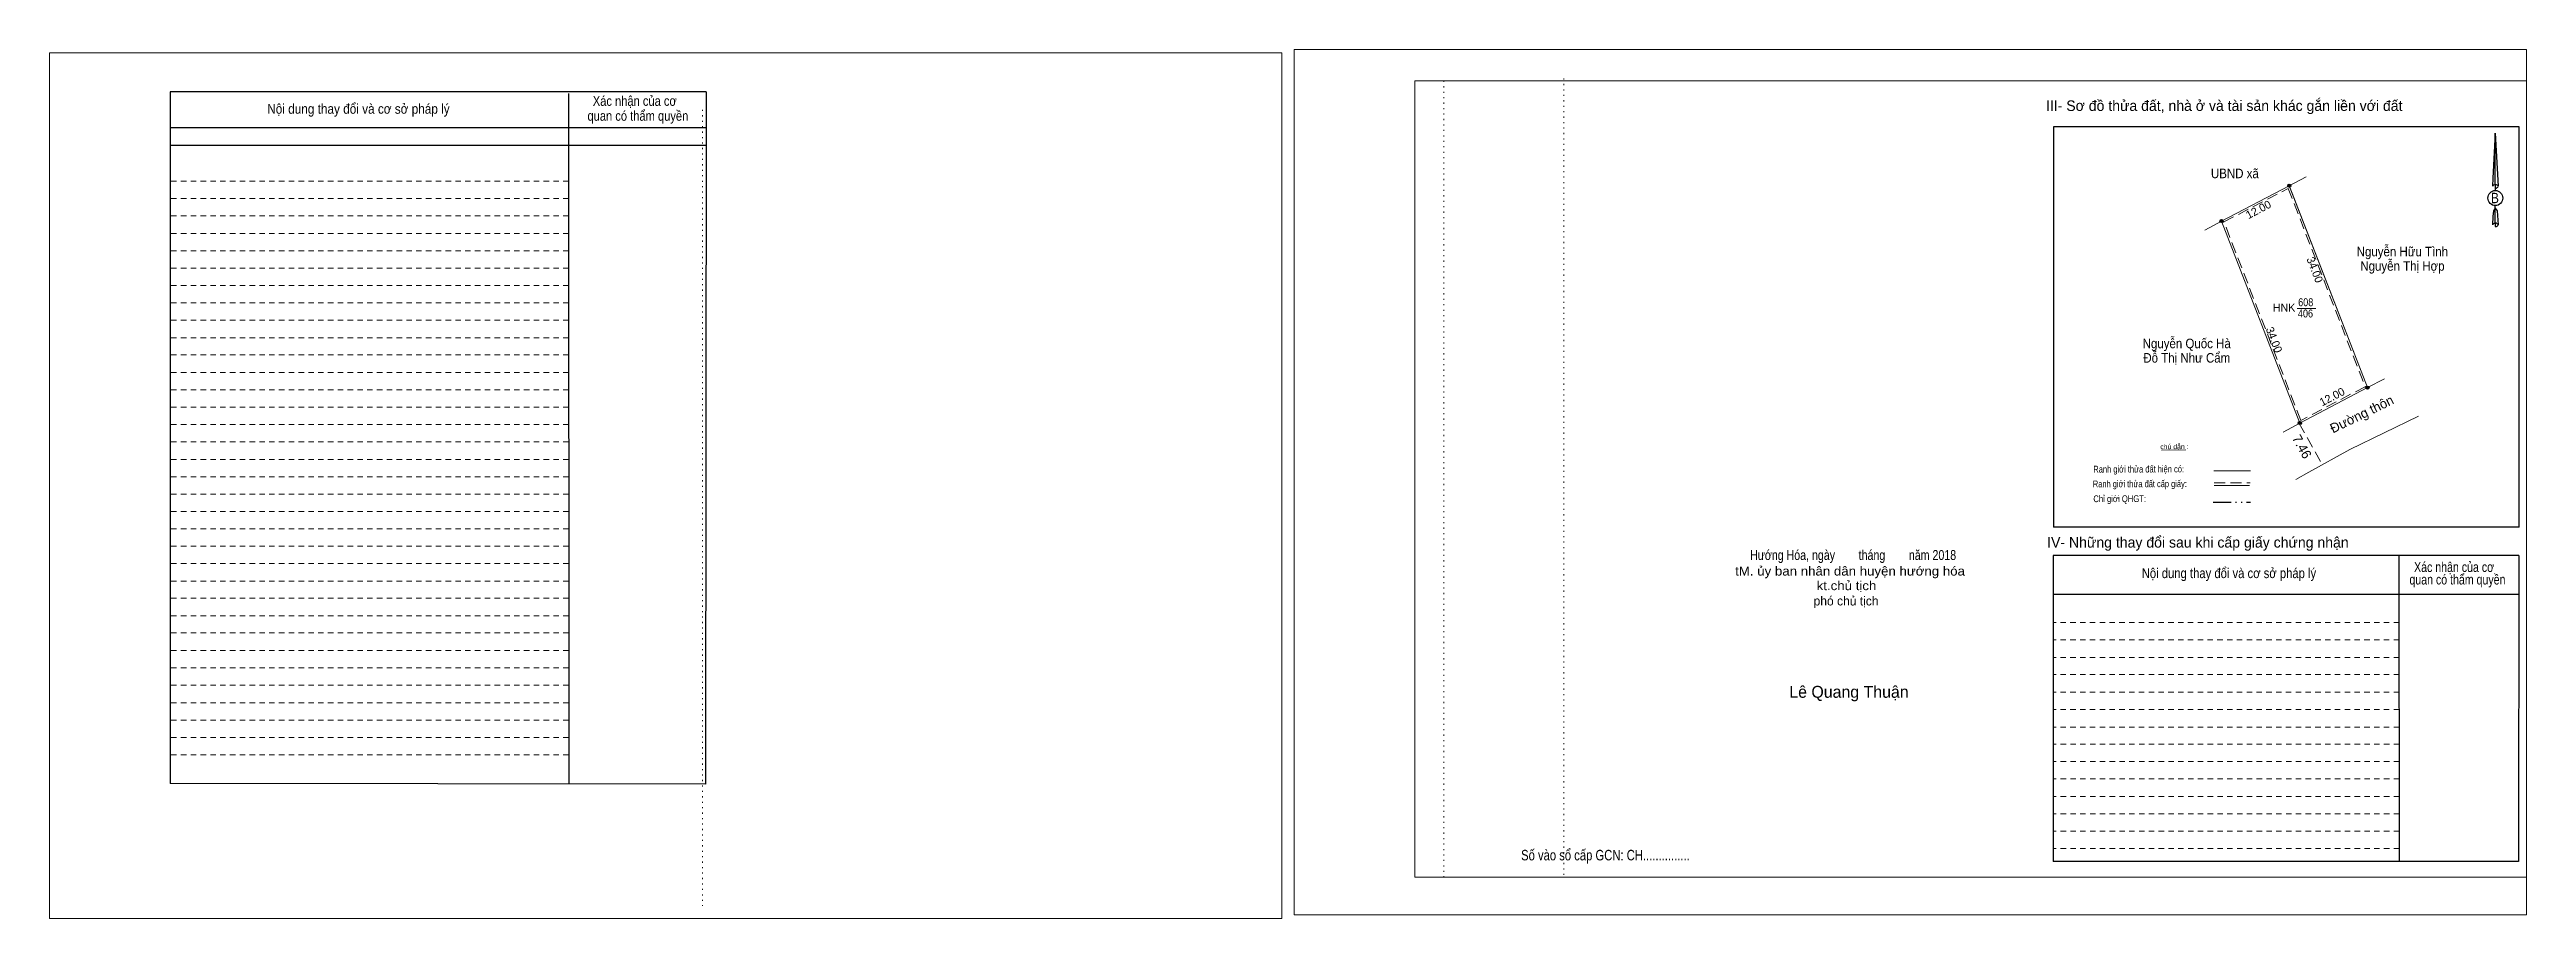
# Model space of a CAD drawing. Header units: metres. Extents: x 548092 to 548768, y 1837749 to 1837896.
# Drawn here: x 548378.7 to 548767.7, y 1837753.8 to 1837890.1 of the extents above; entities that cross this region are included whole.
import ezdxf
from ezdxf.enums import TextEntityAlignment as Align

# ---------------------------------------------------------------- set-up
doc = ezdxf.new("R2010")
doc.units = ezdxf.units.M
doc.header["$LTSCALE"] = 0.57
for name, pattern in [('DASH_DOUBLE_DOT', [9.2, 5, -1.2, 0.3, -1.2, 0.3, -1.2]), ('DOTTED', [1.5, 0.3, -1.2]), ('MEDIUM_DASHED', [4.5, 3, -1.5]), ('SHORT_DASHED', [2.7, 1.5, -1.2])]:
    doc.linetypes.add(name, pattern=pattern)
for name, color, linetype, lineweight in [('18', 7, 'Continuous', 25), ('28', 7, 'SHORT_DASHED', 13), ('3', 7, 'Continuous', 13), ('5', 7, 'DASH_DOUBLE_DOT', 25), ('55', 7, 'Continuous', 13), ('7', 7, 'Continuous', 13)]:
    doc.layers.add(name, color=color, linetype=linetype, lineweight=lineweight)

msp = doc.modelspace()

# ---------------------------------------------------------------- texts
at = {"layer": '18'}
for s, height, width, p in [('B', 1.629, 0.85, (548762.705, 1837866.01)), ('Hướng Hóa, ngày        tháng        năm 2018', 1.56, 0.8, (548661.9, 1837810.01)), ('tM. ủy ban nhân dân huyện hướng hóa', 1.415, 1.1, (548661.42, 1837807.57)), ('kt.chủ tịch', 1.415, 1.1, (548660.86, 1837805.28)), ('Số vào sổ cấp GCN: CH...............', 1.65, 0.8, (548623.005, 1837762.87))]:
    msp.add_text(s, height=height, dxfattribs=dict(at, width=width)).set_placement(p, align=Align.CENTER)
for s, height, p in [('phó chủ tịch', 1.415, (548660.795, 1837802.88)), ('Lê Quang Thuận', 1.867, (548661.25, 1837788.39))]:
    msp.add_text(s, height=height, dxfattribs=at).set_placement(p, align=Align.CENTER)
at = {"layer": '28'}
for s, height, width, p in [('Nội dung thay đổi và cơ sở pháp lý', 1.537, 0.9, (548427.165, 1837880.05)), ('Nội dung thay đổi và cơ sở pháp lý', 1.537, 0.9, (548427.165, 1837880.05)), ('Xác nhận của cơ', 1.537, 0.85, (548470.56, 1837881.29)), ('Xác nhận của cơ', 1.537, 0.85, (548470.56, 1837881.29)), (' quan có thẩm quyền', 1.537, 0.85, (548470.805, 1837878.95)), (' quan có thẩm quyền', 1.537, 0.85, (548470.805, 1837878.95)), ('Nội dung thay đổi và cơ sở pháp lý', 1.556, 0.85, (548720.925, 1837807.17)), (' quan có thẩm quyền', 1.556, 0.8, (548756.58, 1837806.17)), ('Xác nhận của cơ', 1.556, 0.8, (548756.28, 1837808.13))]:
    msp.add_text(s, height=height, dxfattribs=dict(at, width=width)).set_placement(p, align=Align.CENTER)
for s, p in [('III- Sơ đồ thửa đất, nhà ở và tài sản khác gắn liền với đất', (548720.185, 1837880.49)), ('IV- Những thay đổi sau khi cấp giấy chứng nhận', (548716.05, 1837811.96))]:
    msp.add_text(s, height=1.65, dxfattribs=at).set_placement(p, align=Align.CENTER)
at = {"layer": '55'}
for s, height, width, p in [('Ranh giới thửa đất hiện có:', 1.065, 0.8, (548706.7487, 1837823.7465)), ('Chỉ giới QHGT:', 1.06, 0.85, (548703.7737, 1837819.0998)), ('Ranh giới thửa đất cấp giấy:', 1.06, 0.8, (548706.9337, 1837821.4371))]:
    msp.add_text(s, height=height, rotation=0.135, dxfattribs=dict(at, width=width)).set_placement(p, align=Align.CENTER)
at = {"layer": '7'}
for s, height, width, p in [('UBND xã', 1.5, 0.9, (548721.855, 1837869.93)), ('Nguyễn Hữu Tình', 1.5, 0.9, (548748.16, 1837857.67)), ('Nguyễn Thị Hợp', 1.5, 0.9, (548748.17, 1837855.41)), ('608', 1.25, 0.85, (548732.985, 1837849.84)), ('406', 1.25, 0.85, (548732.945, 1837848.08)), ('Đỗ Thị Như Cẩm', 1.5, 0.9, (548714.305, 1837840.99)), ('Nguyễn Quốc Hà', 1.5, 0.9, (548714.295, 1837843.25))]:
    msp.add_text(s, height=height, dxfattribs=dict(at, width=width)).set_placement(p, align=Align.CENTER)
for s, height, rotation, p in [('12.00', 1.25, 27.547, (548725.846, 1837864.459)), ('34.00', 1.25, 291.191, (548733.834, 1837855.3309)), ('34.00', 1.25, 291.191, (548727.434, 1837844.3409)), ('12.00', 1.25, 27.547, (548737.416, 1837835.079)), ('chú dẫn :', 0.7841, 359.974, (548712.3648, 1837827.4089))]:
    msp.add_text(s, height=height, rotation=rotation, dxfattribs=at).set_placement(p, align=Align.CENTER)
msp.add_text('HNK', height=1.25, dxfattribs=at).set_placement((548729.585, 1837849), align=Align.CENTER)
for s, rotation, p in [('Đường thôn', 25.946, (548737.26, 1837829.87)), ('7.46', 299.064, (548730.78, 1837829.15))]:
    msp.add_text(s, height=1.5, rotation=rotation, dxfattribs=at).set_placement(p)

# ---------------------------------------------------------------- hatches: boundary and pattern name
at = {"layer": '7'}
for points in [[(548730.6483, 1837868.76, 1), (548730.1517, 1837868.76, 1)], [(548720.0083, 1837863.21, 1), (548719.5117, 1837863.21, 1)], [(548720.0083, 1837863.21, 1), (548719.5117, 1837863.21, 1)], [(548742.9383, 1837837.06, 1), (548742.4417, 1837837.06, 1)], [(548732.2983, 1837831.51, 1), (548731.8017, 1837831.51, 1)]]:
    msp.add_hatch(color=256, dxfattribs=at).paths.add_polyline_path(points)

# ---------------------------------------------------------------- linework, layer by layer
at = {"layer": '18'}
for p, q in [((548762.75, 1837877.01), (548763.19, 1837868.69)), ((548762.75, 1837877.01), (548763.19, 1837868.69)), ((548762.75, 1837877.01), (548763.19, 1837868.69)), ((548762.39, 1837869.96), (548762.34, 1837868.7)), ((548762.75, 1837868.93), (548762.75, 1837868.63)), ((548762.75, 1837868.63), (548762.75, 1837868.4)), ((548762.75, 1837868.4), (548762.75, 1837868.06)), ((548762.75, 1837868.4), (548762.75, 1837868.06)), ((548762.75, 1837868.4), (548762.75, 1837868.06)), ((548762.75, 1837865.25), (548762.75, 1837865.61)), ((548762.75, 1837865.25), (548762.75, 1837865.61)), ((548762.75, 1837865.25), (548762.75, 1837865.61)), ((548763.19, 1837868.69), (548763.19, 1837868.7)), ((548762.75, 1837865.25), (548763.07, 1837864.8)), ((548762.75, 1837865.25), (548763.07, 1837864.8)), ((548762.75, 1837865.25), (548763.07, 1837864.8)), ((548762.75, 1837862.89), (548762.75, 1837862.58)), ((548762.75, 1837862.58), (548762.75, 1837862.33)), ((548763.07, 1837864.8), (548763.19, 1837862.61)), ((548763.07, 1837864.8), (548763.19, 1837862.61)), ((548763.07, 1837864.8), (548763.19, 1837862.61)), ((548763.19, 1837862.61), (548763.19, 1837862.63))]:
    msp.add_line(p, q, dxfattribs=at)
for points in [[(548762.75, 1837868.93), (548762.75, 1837877.01), (548762.39, 1837869.96)], [(548762.75, 1837862.89), (548762.75, 1837865.25), (548762.47, 1837864.8), (548762.39, 1837863.91), (548762.34, 1837862.63)]]:
    msp.add_lwpolyline(points, dxfattribs=at)
msp.add_ellipse((548762.769, 1837866.8189), major_axis=(0, 1.1864), ratio=0.983453, dxfattribs=at)
for centre, start_param, end_param in [((548762.7694, 1837868.6471), 1.57079633, 3.07445202), ((548762.7694, 1837868.6471), 0.06714063, 1.57079633), ((548762.7694, 1837868.6471), 4.71238898, 6.28318531), ((548762.7694, 1837862.5917), 2.49106941, 3.07427841), ((548762.7694, 1837862.5917), 1.57079633, 2.49106941), ((548762.7694, 1837862.5917), 0.06714063, 1.57079633), ((548762.7694, 1837862.5917), 4.71238898, 6.28318531)]:
    msp.add_ellipse(centre, major_axis=(0.4277, 0), ratio=0.655448, start_param=start_param, end_param=end_param, dxfattribs=at)
at = {"layer": '28', "linetype": 'Continuous', "lineweight": 25}
for p, q in [((548481.75, 1837883.49), (548397.58, 1837883.49)), ((548460.17, 1837883.21), (548460.21, 1837774.88)), ((548481.75, 1837883.49), (548481.67, 1837774.81)), ((548481.75, 1837877.82), (548397.69, 1837877.82)), ((548481.75, 1837877.82), (548397.69, 1837877.82)), ((548481.75, 1837875.08), (548397.69, 1837875.08)), ((548766.51, 1837815.15), (548693.39, 1837815.15)), ((548747.63, 1837810.7), (548747.67, 1837762.71)), ((548766.43, 1837810.7), (548766.41, 1837762.71)), ((548766.41, 1837804.62), (548693.34, 1837804.62)), ((548481.67, 1837774.81), (548397.58, 1837774.93)), ((548766.41, 1837762.71), (548693.34, 1837762.71))]:
    msp.add_line(p, q, dxfattribs=at)
at = {"layer": '28'}
for p, q in [((548460.17, 1837869.48), (548397.58, 1837869.48)), ((548460.17, 1837866.73), (548397.58, 1837866.73)), ((548460.17, 1837864.03), (548397.58, 1837864.03)), ((548460.17, 1837861.26), (548397.58, 1837861.26)), ((548460.17, 1837858.55), (548397.58, 1837858.55)), ((548460.17, 1837855.81), (548397.58, 1837855.81)), ((548460.17, 1837853.09), (548397.58, 1837853.09)), ((548460.17, 1837850.36), (548397.58, 1837850.36)), ((548460.17, 1837847.64), (548397.58, 1837847.64)), ((548460.17, 1837844.9), (548397.58, 1837844.9)), ((548460.17, 1837842.19), (548397.58, 1837842.19)), ((548460.17, 1837839.44), (548397.58, 1837839.44)), ((548460.17, 1837836.74), (548397.58, 1837836.74)), ((548460.17, 1837834.02), (548397.58, 1837834.02)), ((548460.17, 1837831.27), (548397.58, 1837831.27)), ((548460.17, 1837828.57), (548397.58, 1837828.57)), ((548460.17, 1837825.81), (548397.58, 1837825.81)), ((548460.17, 1837823.09), (548397.58, 1837823.09)), ((548460.17, 1837820.35), (548397.58, 1837820.35)), ((548460.17, 1837817.63), (548397.58, 1837817.63)), ((548460.17, 1837814.89), (548397.58, 1837814.89)), ((548460.17, 1837812.17), (548397.58, 1837812.17)), ((548460.17, 1837809.44), (548397.58, 1837809.44)), ((548460.17, 1837806.71), (548397.58, 1837806.71)), ((548460.17, 1837804.01), (548397.58, 1837804.01)), ((548460.17, 1837801.25), (548397.58, 1837801.25)), ((548747.65, 1837800.2), (548693.34, 1837800.2)), ((548460.17, 1837798.56), (548397.58, 1837798.56)), ((548460.17, 1837795.8), (548397.58, 1837795.8)), ((548747.65, 1837797.47), (548693.34, 1837797.47)), ((548460.17, 1837793.09), (548397.58, 1837793.09)), ((548747.65, 1837794.73), (548693.34, 1837794.73)), ((548747.65, 1837792.02), (548693.34, 1837792.02)), ((548460.17, 1837790.35), (548397.58, 1837790.35)), ((548747.65, 1837789.28), (548693.34, 1837789.28)), ((548460.17, 1837787.6), (548397.58, 1837787.6)), ((548460.17, 1837784.89), (548397.58, 1837784.89)), ((548747.65, 1837786.55), (548693.34, 1837786.55)), ((548460.17, 1837782.15), (548397.58, 1837782.15)), ((548747.65, 1837783.8), (548693.34, 1837783.8)), ((548747.67, 1837781.09), (548693.34, 1837781.09)), ((548460.17, 1837779.42), (548397.58, 1837779.42)), ((548747.67, 1837778.37), (548693.34, 1837778.37)), ((548747.67, 1837775.65), (548693.34, 1837775.65)), ((548747.67, 1837772.91), (548693.34, 1837772.91)), ((548747.67, 1837770.18), (548693.34, 1837770.18)), ((548747.67, 1837767.47), (548693.34, 1837767.47)), ((548747.67, 1837764.74), (548693.34, 1837764.74))]:
    msp.add_line(p, q, dxfattribs=at)
at = {"layer": '28', "linetype": 'Continuous', "lineweight": 25}
for points in [[(548481.75, 1837883.49), (548397.58, 1837883.49), (548397.58, 1837774.93)], [(548766.51, 1837815.15), (548766.51, 1837877.99), (548693.39, 1837877.99), (548693.39, 1837815.15)], [(548766.43, 1837810.7), (548693.34, 1837810.7), (548693.34, 1837762.71)]]:
    msp.add_lwpolyline(points, dxfattribs=at)
at = {"layer": '3'}
for p, q in [((548593.08, 1837885.21), (548767.65, 1837885.21)), ((548593.08, 1837760.25), (548593.08, 1837885.21)), ((548767.65, 1837885.21), (548767.65, 1837759.21)), ((548593.08, 1837760.25), (548767.65, 1837760.25))]:
    msp.add_line(p, q, dxfattribs=at)
at = {"layer": '3', "linetype": 'DOTTED'}
for p, q in [((548597.61, 1837885.21), (548597.61, 1837760.25)), ((548616.45, 1837885.58), (548616.45, 1837760.61)), ((548481.19, 1837880.66), (548481.19, 1837755.72))]:
    msp.add_line(p, q, dxfattribs=at)
at = {"layer": '3'}
for points in [[(548378.65, 1837753.76), (548572.19, 1837753.76), (548572.19, 1837889.6), (548378.65, 1837889.6)], [(548378.65, 1837889.6), (548572.19, 1837889.6), (548572.19, 1837753.76), (548378.65, 1837753.76)], [(548378.65, 1837753.76), (548572.19, 1837753.76), (548572.19, 1837889.6), (548378.65, 1837889.6)], [(548574.11, 1837754.33), (548767.65, 1837754.33), (548767.65, 1837890.12), (548574.11, 1837890.12)]]:
    msp.add_lwpolyline(points, close=True, dxfattribs=at)
msp.add_lwpolyline([(548600.15, 1837885.21), (548767.65, 1837885.21), (548767.65, 1837760.25), (548600.15, 1837760.25)], dxfattribs=at)
at = {"layer": '5'}
msp.add_line((548718.43, 1837819.08), (548724.33, 1837819.08), dxfattribs=at)
at = {"layer": '55'}
for p, q in [((548718.57, 1837824.03), (548724.33, 1837824.03)), ((548718.61, 1837821.72), (548724.13, 1837821.72)), ((548718.61, 1837821.72), (548724.13, 1837821.72))]:
    msp.add_line(p, q, dxfattribs=at)
at = {"layer": '55', "linetype": 'MEDIUM_DASHED'}
msp.add_line((548718.6, 1837822.11), (548724.25, 1837822.11), dxfattribs=at)
at = {"layer": '7'}
for p, q in [((548730.4, 1837868.76), (548733.04, 1837870.14)), ((548719.76, 1837863.21), (548717.16, 1837861.76)), ((548731.62, 1837849.5), (548734.58, 1837849.5)), ((548742.69, 1837837.06), (548745.33, 1837838.44)), ((548732.05, 1837831.51), (548729.45, 1837830.06)), ((548739.93, 1837827.33), (548750.72, 1837832.58)), ((548710.33, 1837827.26), (548714.14, 1837827.32))]:
    msp.add_line(p, q, dxfattribs=at)
at = {"layer": '7', "linetype": 'MEDIUM_DASHED'}
msp.add_line((548731.96, 1837831.46), (548735.58, 1837824.94), dxfattribs=at)
at = {"layer": '7'}
for points in [[(548719.76, 1837863.21), (548730.4, 1837868.76), (548730.49, 1837868.54), (548742.69, 1837837.06), (548732.05, 1837831.51)], [(548730.4, 1837868.76), (548742.69, 1837837.06), (548732.05, 1837831.51), (548719.76, 1837863.21)]]:
    msp.add_lwpolyline(points, close=True, dxfattribs=at)
for points in [[(548730.49, 1837868.54), (548742.69, 1837837.06), (548732.05, 1837831.51), (548719.76, 1837863.21), (548730.4, 1837868.76)], [(548731.45, 1837822.67), (548733.47, 1837823.78), (548739.93, 1837827.33)]]:
    msp.add_lwpolyline(points, dxfattribs=at)
at = {"layer": '7', "linetype": 'MEDIUM_DASHED'}
msp.add_lwpolyline([(548730.24, 1837868.34), (548742.31, 1837837.2), (548732.21, 1837831.93), (548720.14, 1837863.07)], close=True, dxfattribs=at)
at = {"layer": '7', "lineweight": 25}
for centre in [(548730.4, 1837868.76), (548719.76, 1837863.21), (548719.76, 1837863.21), (548742.69, 1837837.06), (548732.05, 1837831.51)]:
    msp.add_circle(centre, 0.2483, dxfattribs=at)

msp.set_redraw_order([(e.dxf.handle, doc.entitydb.next_handle()) for e in msp.query("TEXT MTEXT ATTDEF DIMENSION ARC_DIMENSION")])  # texts and dimensions are drawn at this point

doc.saveas('drawing.dxf')
